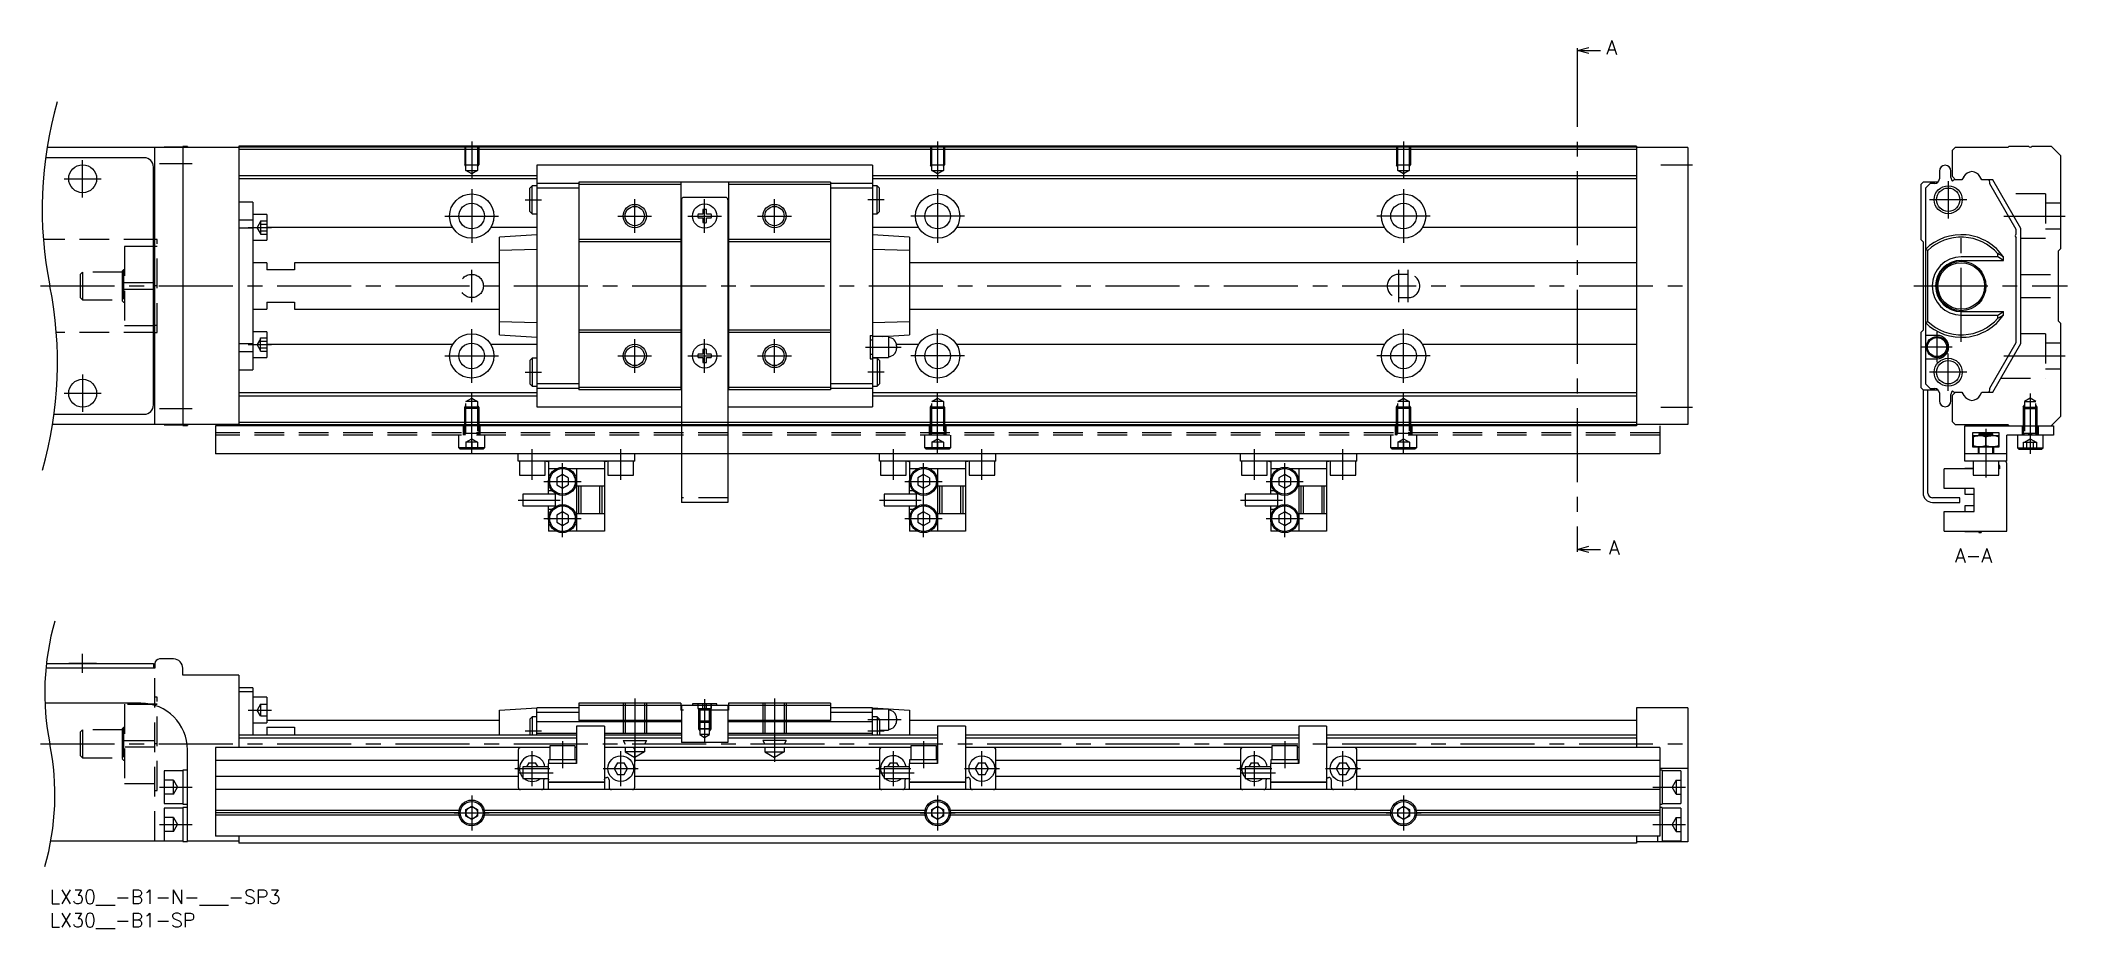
# Model space of a CAD drawing. Extents: x -2 to 433, y -8 to 182.
import ezdxf

# ---------------------------------------------------------------- set-up
doc = ezdxf.new("R2010")
doc.units = 0
doc.header["$LTSCALE"] = 0.5
doc.linetypes.add('CENTER', pattern=[50.8, 31.75, -6.35, 6.35, -6.35])
doc.linetypes.add('DASHED', pattern=[19.05, 12.7, -6.35])
for name, color, linetype in [('MSM_CENTER', 1, 'CENTER'), ('MSM_CONTINUOUS', 7, 'CONTINUOUS'), ('MSM_DASHED', 4, 'DASHED'), ('MSM_NARROW', 5, 'CONTINUOUS'), ('MSM_PART_NUMBER', 7, 'CONTINUOUS')]:
    doc.layers.add(name, color=color, linetype=linetype)
doc.styles.get("Standard").update_dxf_attribs({"font": 'txt.shx', "height": 3, "bigfont": 'bigfont.shx'})

msp = doc.modelspace()

# ---------------------------------------------------------------- texts
at = {"layer": 'MSM_PART_NUMBER'}
for s, p in [('A', (334.06, 179.14)), ('A', (334.6, 71.94)), ('A-A', (408.89, 70.18)), ('LX30__-B1-N-___-SP3', (0, -3)), ('LX30__-B1-SP', (0, -8))]:
    msp.add_text(s, height=3, dxfattribs=at).set_placement(p)

# ---------------------------------------------------------------- linework, layer by layer
at = {"layer": 'MSM_CENTER'}
for p, q in [((327.8, 179.5), (327.8, 73.5)), ((90.54, 160.5), (90.54, 152.59)), ((190.54, 160.5), (190.54, 152.59)), ((290.54, 160.5), (290.54, 152.59)), ((3.04, 152.5), (11.04, 152.5)), ((7.04, 148.5), (7.04, 156.5)), ((23.54, 155.75), (30.54, 155.75)), ((345.79, 155.5), (352.54, 155.5)), ((90.54, 150.25), (90.54, 138.75)), ((102.04, 148), (105.54, 148)), ((125.54, 140.88), (125.54, 148.13)), ((140.54, 140.9), (140.54, 148.1)), ((155.54, 140.88), (155.54, 148.13)), ((179.04, 148), (175.54, 148)), ((190.54, 150.25), (190.54, 138.75)), ((290.54, 150.25), (290.54, 138.75)), ((411.44, 148), (403.44, 148)), ((407.44, 152), (407.44, 144)), ((84.79, 144.5), (96.29, 144.5)), ((121.91, 144.5), (129.16, 144.5)), ((136.94, 144.5), (144.14, 144.5)), ((151.91, 144.5), (159.16, 144.5)), ((196.29, 144.5), (184.79, 144.5)), ((296.29, 144.5), (284.79, 144.5)), ((419.36, 144.5), (432.54, 144.5)), ((42.54, 142.06), (47.54, 142.06)), ((410.24, 117.5), (410.24, 141.5)), ((90.54, 126), (90.54, 133)), ((289.54, 126), (289.54, 133)), ((291.54, 126), (291.54, 133)), ((-2, 129.5), (353.54, 129.5)), ((400.04, 129.5), (433.04, 129.5)), ((90.54, 108.75), (90.54, 120.25)), ((125.54, 110.88), (125.54, 118.12)), ((140.54, 110.9), (140.54, 118.1)), ((155.54, 110.88), (155.54, 118.12)), ((190.54, 108.75), (190.54, 120.25)), ((290.54, 108.75), (290.54, 120.25)), ((405.04, 113.15), (405.04, 119.65)), ((42.54, 116.94), (47.54, 116.94)), ((84.79, 114.5), (96.29, 114.5)), ((121.91, 114.5), (129.16, 114.5)), ((136.94, 114.5), (144.14, 114.5)), ((151.91, 114.5), (159.16, 114.5)), ((175.04, 116.4), (182.74, 116.4)), ((196.29, 114.5), (184.79, 114.5)), ((296.29, 114.5), (284.79, 114.5)), ((408.29, 116.4), (401.79, 116.4)), ((407.44, 107), (407.44, 115)), ((419.36, 114.5), (432.54, 114.5)), ((7.04, 110.5), (7.04, 102.5)), ((102.04, 111), (105.54, 111)), ((179.04, 111), (175.54, 111)), ((411.44, 111), (403.44, 111)), ((3.04, 106.5), (11.04, 106.5)), ((90.54, 93.5), (90.54, 106.41)), ((190.54, 93.5), (190.54, 106.41)), ((290.54, 93.5), (290.54, 106.41)), ((425.04, 106.41), (425.04, 93.5)), ((23.54, 103.25), (30.54, 103.25)), ((345.79, 103.5), (352.54, 103.5)), ((415.54, 98.9), (415.54, 88.45)), ((103.54, 87.9), (103.54, 94.5)), ((110.03, 75.6), (110.03, 91.6)), ((122.54, 87.9), (122.54, 94.5)), ((181.04, 87.9), (181.04, 94.5)), ((187.53, 75.6), (187.53, 91.6)), ((200.04, 87.9), (200.04, 94.5)), ((258.54, 87.9), (258.54, 94.5)), ((265.03, 75.6), (265.03, 91.6)), ((277.54, 87.9), (277.54, 94.5)), ((106.03, 87.6), (114.03, 87.6)), ((183.53, 87.6), (191.53, 87.6)), ((261.03, 87.6), (269.03, 87.6)), ((100.54, 83.6), (109.54, 83.6)), ((178.04, 83.6), (187.04, 83.6)), ((255.54, 83.6), (264.54, 83.6)), ((106.03, 79.6), (114.03, 79.6)), ((183.53, 79.6), (191.53, 79.6)), ((261.03, 79.6), (269.03, 79.6)), ((7.04, 46.5), (7.04, 50.6)), ((125.54, 41), (125.54, 27.41)), ((140.54, 40.9), (140.54, 31.69)), ((140.54, 39.5), (140.54, 31.69)), ((155.54, 41), (155.54, 27.41)), ((42.54, 38.55), (47.54, 38.55)), ((175.54, 36.5), (182.74, 36.5)), ((-2, 31.3), (353.54, 31.3)), ((102.04, 34.1), (105.54, 34.1)), ((110.03, 31.9), (110.03, 26.1)), ((175.54, 34.1), (179.04, 34.1)), ((187.53, 31.9), (187.53, 26.1)), ((265.03, 31.9), (265.03, 26.1)), ((103.54, 22.25), (103.54, 29.75)), ((122.54, 22.25), (122.54, 29.75)), ((181.04, 22.25), (181.04, 29.75)), ((200.04, 22.25), (200.04, 29.75)), ((258.54, 22.25), (258.54, 29.75)), ((277.54, 22.25), (277.54, 29.75)), ((23.54, 22), (30.54, 22)), ((99.79, 26), (107.29, 26)), ((100.54, 25.1), (108.04, 25.1)), ((118.79, 26), (126.29, 26)), ((177.29, 26), (184.79, 26)), ((178.04, 25.1), (185.54, 25.1)), ((196.29, 26), (203.79, 26)), ((254.79, 26), (262.29, 26)), ((255.54, 25.1), (263.04, 25.1)), ((273.79, 26), (281.29, 26)), ((344.04, 22), (351.04, 22)), ((90.54, 20.25), (90.54, 12.75)), ((190.54, 20.25), (190.54, 12.75)), ((290.54, 20.25), (290.54, 12.75)), ((23.54, 14), (30.54, 14)), ((86.79, 16.5), (94.29, 16.5)), ((186.79, 16.5), (194.29, 16.5)), ((286.79, 16.5), (294.29, 16.5)), ((344.04, 14), (351.04, 14))]:
    msp.add_line(p, q, dxfattribs=at)
at = {"layer": 'MSM_CONTINUOUS'}
for p, q in [((327.8, 180), (330.3, 180.67)), ((327.8, 180.5), (327.8, 179.5)), ((330.3, 179.33), (327.8, 180)), ((327.8, 180), (332.8, 180)), ((20.24, 157), (-0.92, 157)), ((40.54, 159.2), (-0.59, 159.2)), ((22.54, 99.8), (22.54, 159.2)), ((24.54, 159.25), (24.54, 159.2)), ((28.54, 159.25), (24.54, 159.25)), ((29.54, 159.4), (28.54, 159.4)), ((28.54, 159.4), (28.54, 99.6)), ((29.54, 159.4), (29.54, 159.2)), ((340.54, 159.5), (40.54, 159.5)), ((40.54, 159.5), (40.54, 99.5)), ((340.54, 159.3), (40.54, 159.3)), ((340.54, 158.8), (40.54, 158.8)), ((340.54, 159.5), (340.54, 99.5)), ((351.54, 159.2), (340.54, 159.2)), ((351.54, 159.2), (351.54, 99.8)), ((408.34, 158.6), (409.04, 159.3)), ((408.34, 152.95), (408.34, 158.6)), ((409.04, 159.3), (420.34, 159.3)), ((420.34, 159.3), (420.54, 159.5)), ((420.54, 159.5), (424.64, 159.5)), ((425.44, 159.5), (429.54, 159.5)), ((429.54, 159.5), (431.54, 157.5)), ((431.54, 157.5), (431.54, 137.5)), ((22.24, 104), (22.24, 155)), ((104.54, 153.15), (40.54, 153.15)), ((104.54, 152.45), (40.54, 152.45)), ((176.54, 155.4), (104.54, 155.4)), ((104.54, 155.4), (104.54, 103.6)), ((176.54, 155.4), (176.54, 103.6)), ((340.54, 153.15), (176.54, 153.15)), ((340.54, 152.45), (176.54, 152.45)), ((405.54, 154.15), (405.54, 152.45)), ((408.04, 152.75), (408.04, 154.15)), ((409.04, 152.25), (408.34, 152.95)), ((408.99, 152.3), (408.84, 152.3)), ((409.04, 152.25), (408.99, 152.3)), ((410.76, 152.9), (410.38, 152.25)), ((410.76, 152.9), (410.38, 152.25)), ((414.69, 152.25), (414.26, 153)), ((414.69, 152.25), (414.26, 153)), ((103.54, 151), (103.04, 150.5)), ((103.04, 145.5), (103.04, 150.5)), ((104.54, 151), (103.54, 151)), ((103.54, 145), (103.54, 151)), ((113.54, 151.45), (104.54, 151.45)), ((113.54, 150.45), (104.54, 150.45)), ((167.54, 151.75), (113.54, 151.75)), ((113.54, 151.75), (113.54, 107.25)), ((135.44, 151.25), (113.54, 151.25)), ((135.44, 151.75), (135.44, 107.25)), ((135.54, 148), (135.54, 83.1)), ((145.04, 148.5), (136.04, 148.5)), ((145.54, 148), (145.54, 83.1)), ((145.64, 151.75), (145.64, 107.25)), ((167.54, 151.25), (145.64, 151.25)), ((167.54, 151.75), (167.54, 107.25)), ((176.54, 151.45), (167.54, 151.45)), ((176.54, 150.45), (167.54, 150.45)), ((177.54, 151), (176.54, 151)), ((178.04, 150.5), (177.54, 151)), ((177.54, 145), (177.54, 151)), ((178.04, 145.5), (178.04, 150.5)), ((402.04, 151.75), (401.54, 151.25)), ((401.54, 151.25), (401.54, 139.5)), ((405.25, 151.75), (402.04, 151.75)), ((403.54, 151.45), (402.54, 150.45)), ((402.54, 150.45), (402.54, 108.55)), ((404.54, 151.45), (403.54, 151.45)), ((410.38, 152.25), (409.04, 152.25)), ((410.38, 152.25), (409.04, 152.25)), ((416.09, 152.25), (414.69, 152.25)), ((417.04, 152.25), (414.69, 152.25)), ((416.37, 151.4), (416.37, 151.8)), ((422.04, 141.59), (416.37, 151.4)), ((423.04, 141.86), (417.04, 152.25)), ((22.24, 147.7), (22.54, 147.7)), ((43.54, 147.5), (40.54, 147.5)), ((43.54, 143.63), (40.54, 143.63)), ((43.54, 147.5), (43.54, 111.5)), ((46.54, 144.81), (43.54, 144.81)), ((46.54, 144.81), (46.54, 139.31)), ((103.04, 145.5), (103.54, 145)), ((103.54, 145), (104.54, 145)), ((140.17, 144.87), (139.14, 144.87)), ((139.14, 144.13), (140.17, 144.13)), ((140.17, 145.9), (140.17, 144.87)), ((140.17, 144.13), (140.17, 143.1)), ((140.91, 144.87), (140.91, 145.9)), ((141.94, 144.87), (140.91, 144.87)), ((140.91, 143.1), (140.91, 144.13)), ((140.91, 144.13), (141.94, 144.13)), ((176.54, 145), (177.54, 145)), ((177.54, 145), (178.04, 145.5)), ((22.54, 139.5), (22.24, 139.5)), ((43.54, 141.88), (40.54, 141.88)), ((43.54, 139.31), (46.54, 139.31)), ((86.46, 142.06), (46.54, 142.06)), ((104.54, 142.06), (94.61, 142.06)), ((104.54, 140.5), (96.54, 139.97)), ((96.54, 119.03), (96.54, 139.97)), ((135.44, 139.5), (113.54, 139.5)), ((167.54, 139.5), (145.64, 139.5)), ((186.46, 142.06), (176.54, 142.06)), ((184.54, 139.97), (176.54, 140.5)), ((184.54, 139.97), (184.54, 119.03)), ((286.46, 142.06), (194.61, 142.06)), ((340.54, 142.06), (294.61, 142.06)), ((401.54, 139.5), (402.04, 139)), ((422.04, 140.65), (422.04, 141.59)), ((422.04, 117.41), (422.04, 139.85)), ((423.04, 117.14), (423.04, 141.86)), ((22.54, 138), (22.24, 138)), ((22.54, 137.97), (22.24, 137.97)), ((104.54, 137.36), (96.54, 137.1)), ((135.44, 139), (113.54, 139)), ((167.54, 139), (145.64, 139)), ((184.54, 137.1), (176.54, 137.36)), ((402.04, 139), (402.04, 120)), ((403.04, 137.1), (402.54, 137.36)), ((403.04, 121.9), (403.04, 137.1)), ((418.08, 135.76), (410.24, 135.76)), ((410.24, 135), (419.34, 135)), ((418.08, 135.76), (418.08, 136.43)), ((419.34, 135), (418.08, 135.76)), ((419.34, 135), (419.34, 135.68)), ((431.54, 137.5), (431.04, 137)), ((431.04, 137), (431.04, 122)), ((46.54, 134.5), (43.54, 134.5)), ((46.54, 134.5), (46.54, 133)), ((52.54, 133), (46.54, 133)), ((52.54, 134.5), (52.54, 133)), ((96.54, 134.5), (52.54, 134.5)), ((340.54, 134.5), (184.54, 134.5)), ((22.24, 130.22), (22.54, 130.22)), ((22.54, 128.78), (22.24, 128.78)), ((43.54, 124.5), (46.54, 124.5)), ((46.54, 126), (52.54, 126)), ((46.54, 126), (46.54, 124.5)), ((52.54, 126), (52.54, 124.5)), ((52.54, 124.5), (96.54, 124.5)), ((96.54, 121.9), (104.54, 121.64)), ((176.54, 121.64), (184.54, 121.9)), ((184.54, 124.5), (340.54, 124.5)), ((402.54, 121.64), (403.04, 121.9)), ((410.24, 124), (419.34, 124)), ((410.24, 123.24), (418.08, 123.24)), ((418.08, 123.24), (419.34, 124)), ((418.08, 122.57), (418.08, 123.24)), ((419.34, 123.32), (419.34, 124)), ((431.04, 122), (431.54, 121.5)), ((22.54, 121.03), (22.24, 121.03)), ((22.54, 121), (22.24, 121)), ((22.54, 119.5), (22.24, 119.5)), ((46.54, 119.69), (43.54, 119.69)), ((46.54, 119.69), (46.54, 114.19)), ((96.54, 119.03), (104.54, 118.5)), ((135.44, 120), (113.54, 120)), ((135.44, 119.5), (113.54, 119.5)), ((167.54, 120), (145.64, 120)), ((167.54, 119.5), (145.64, 119.5)), ((176.04, 118.9), (176.04, 113.9)), ((176.04, 118.9), (176.54, 118.9)), ((176.54, 117.9), (176.04, 117.9)), ((179.99, 118.65), (176.54, 118.65)), ((178.8, 118.65), (184.54, 119.03)), ((179.99, 118.65), (179.99, 114.15)), ((402.04, 120), (401.54, 119.5)), ((401.54, 119.5), (401.54, 107.75)), ((405.04, 118.9), (402.54, 118.9)), ((431.54, 121.5), (431.54, 101.5)), ((43.54, 117.12), (40.54, 117.12)), ((43.54, 115.37), (40.54, 115.37)), ((43.54, 114.19), (46.54, 114.19)), ((86.46, 116.94), (46.54, 116.94)), ((104.54, 116.94), (94.61, 116.94)), ((103.54, 114), (103.04, 113.5)), ((103.04, 113.5), (103.04, 108.5)), ((103.54, 114), (103.54, 108)), ((104.54, 114), (103.54, 114)), ((140.17, 114.87), (139.14, 114.87)), ((139.14, 114.13), (140.17, 114.13)), ((140.17, 115.9), (140.17, 114.87)), ((140.17, 114.13), (140.17, 113.1)), ((140.91, 114.87), (140.91, 115.9)), ((141.94, 114.87), (140.91, 114.87)), ((140.91, 114.13), (141.94, 114.13)), ((140.91, 113.1), (140.91, 114.13)), ((176.04, 114.9), (176.54, 114.9)), ((176.04, 113.9), (176.54, 113.9)), ((176.54, 114.15), (179.99, 114.15)), ((177.54, 114), (176.54, 114)), ((177.54, 114), (177.54, 108)), ((178.04, 113.5), (177.54, 114)), ((178.04, 113.5), (178.04, 108.5)), ((186.46, 116.94), (181.72, 116.94)), ((181.74, 116.7), (181.74, 116.1)), ((286.46, 116.94), (194.61, 116.94)), ((340.54, 116.94), (294.61, 116.94)), ((402.54, 113.9), (405.04, 113.9)), ((416.37, 107.6), (422.04, 117.41)), ((417.04, 106.75), (423.04, 117.14)), ((22.54, 111.3), (22.24, 111.3)), ((40.54, 111.5), (43.54, 111.5)), ((104.54, 106.55), (40.54, 106.55)), ((104.54, 105.85), (40.54, 105.85)), ((103.04, 108.5), (103.54, 108)), ((103.54, 108), (104.54, 108)), ((113.54, 108.55), (104.54, 108.55)), ((113.54, 107.55), (104.54, 107.55)), ((135.44, 107.75), (113.54, 107.75)), ((135.54, 107.25), (113.54, 107.25)), ((167.54, 107.25), (145.54, 107.25)), ((167.54, 107.75), (145.64, 107.75)), ((176.54, 108.55), (167.54, 108.55)), ((176.54, 107.55), (167.54, 107.55)), ((176.54, 108), (177.54, 108)), ((340.54, 106.55), (176.54, 106.55)), ((340.54, 105.85), (176.54, 105.85)), ((177.54, 108), (178.04, 108.5)), ((401.54, 107.75), (402.04, 107.25)), ((402.04, 107.25), (402.04, 85.1)), ((402.04, 107.25), (405.25, 107.25)), ((402.54, 108.55), (403.54, 107.55)), ((403.04, 85.1), (403.04, 107.25)), ((403.54, 107.55), (404.54, 107.55)), ((405.54, 106.55), (405.54, 104.85)), ((408.04, 104.85), (408.04, 106.25)), ((408.34, 106.05), (409.04, 106.75)), ((408.34, 100.4), (408.34, 106.05)), ((408.84, 106.7), (408.99, 106.7)), ((409.04, 106.75), (410.38, 106.75)), ((410.38, 106.75), (410.81, 106)), ((414.32, 106.1), (414.69, 106.75)), ((414.69, 106.75), (417.04, 106.75)), ((416.37, 107.2), (416.37, 107.6)), ((0.92, 102), (20.24, 102)), ((340.54, 100.2), (40.54, 100.2)), ((104.54, 103.6), (135.54, 103.6)), ((145.54, 103.6), (176.54, 103.6)), ((409.04, 99.7), (408.34, 100.4)), ((431.54, 101.5), (429.54, 99.5)), ((40.54, 99.8), (0.59, 99.8)), ((24.54, 99.8), (24.54, 99.75)), ((24.54, 99.75), (28.54, 99.75)), ((28.54, 99.6), (29.54, 99.6)), ((29.54, 99.8), (29.54, 99.6)), ((340.54, 99.5), (35.54, 99.5)), ((35.54, 99.5), (35.54, 93.5)), ((340.54, 99.7), (40.54, 99.7)), ((351.54, 99.8), (340.54, 99.8)), ((345.54, 99.5), (345.54, 93.5)), ((420.34, 99.7), (409.04, 99.7)), ((411.04, 91.9), (411.04, 99.5)), ((411.04, 99.5), (430.04, 99.5)), ((418.39, 98), (412.69, 98)), ((412.69, 98), (412.69, 95)), ((412.79, 97.4), (418.29, 97.4)), ((412.79, 97.4), (412.79, 95)), ((412.79, 97.15), (413.46, 97.33)), ((413.46, 97.33), (413.81, 97.38)), ((413.81, 97.38), (414.16, 97.4)), ((414.24, 97.9), (414.04, 97.7)), ((414.04, 97.7), (414.04, 97.4)), ((414.04, 97.7), (417.04, 97.7)), ((414.16, 97.4), (414.26, 97.4)), ((414.24, 97.9), (416.84, 97.9)), ((414.26, 97.4), (414.9, 97.33)), ((414.9, 97.33), (415.54, 97.15)), ((415.54, 97.15), (416.21, 97.33)), ((415.54, 95.25), (415.54, 97.15)), ((416.21, 97.33), (416.56, 97.38)), ((416.56, 97.38), (416.91, 97.4)), ((417.04, 97.7), (416.84, 97.9)), ((416.91, 97.4), (417.01, 97.4)), ((417.01, 97.4), (417.65, 97.33)), ((417.04, 97.4), (417.04, 97.7)), ((417.65, 97.33), (418.29, 97.15)), ((418.29, 95), (418.29, 97.4)), ((418.39, 95), (418.39, 98)), ((420.04, 91.9), (420.04, 97.5)), ((430.04, 97.5), (420.04, 97.5)), ((420.54, 99.5), (420.34, 99.7)), ((422.29, 97.5), (422.29, 94.8)), ((425.04, 98), (424.54, 97.5)), ((425.54, 97.5), (425.04, 98)), ((427.79, 94.8), (427.79, 97.5)), ((430.04, 99.5), (430.04, 97.5)), ((345.54, 93.5), (35.54, 93.5)), ((100.54, 91.9), (100.54, 93.5)), ((125.54, 91.9), (100.54, 91.9)), ((100.79, 91.9), (100.79, 88.9)), ((106.29, 88.9), (106.29, 91.9)), ((106.54, 91.9), (106.7, 91.9)), ((106.7, 91.9), (106.85, 91.89)), ((106.85, 91.89), (106.96, 91.87)), ((106.96, 91.87), (107.02, 91.83)), ((107.02, 91.83), (107.04, 91.77)), ((107.04, 91.77), (107.04, 87.84)), ((119.04, 91.77), (119.06, 91.84)), ((119.04, 91.77), (119.04, 76.9)), ((119.06, 91.84), (119.13, 91.88)), ((119.13, 91.88), (119.24, 91.9)), ((119.24, 91.9), (119.38, 91.9)), ((119.38, 91.9), (119.54, 91.9)), ((119.79, 91.9), (119.79, 88.9)), ((125.29, 88.9), (125.29, 91.9)), ((125.54, 91.9), (125.54, 93.5)), ((178.04, 91.9), (178.04, 93.5)), ((203.04, 91.9), (178.04, 91.9)), ((178.29, 91.9), (178.29, 88.9)), ((183.79, 88.9), (183.79, 91.9)), ((184.04, 91.9), (184.2, 91.9)), ((184.2, 91.9), (184.35, 91.89)), ((184.35, 91.89), (184.46, 91.87)), ((184.46, 91.87), (184.52, 91.83)), ((184.52, 91.83), (184.54, 91.77)), ((184.54, 91.77), (184.54, 87.84)), ((196.54, 91.77), (196.56, 91.84)), ((196.54, 91.77), (196.54, 76.9)), ((196.56, 91.84), (196.63, 91.88)), ((196.63, 91.88), (196.74, 91.9)), ((196.74, 91.9), (196.88, 91.9)), ((196.88, 91.9), (197.04, 91.9)), ((197.29, 91.9), (197.29, 88.9)), ((202.79, 88.9), (202.79, 91.9)), ((203.04, 91.9), (203.04, 93.5)), ((255.54, 91.9), (255.54, 93.5)), ((280.54, 91.9), (255.54, 91.9)), ((255.79, 91.9), (255.79, 88.9)), ((261.29, 88.9), (261.29, 91.9)), ((261.54, 91.9), (261.7, 91.9)), ((261.7, 91.9), (261.85, 91.89)), ((261.85, 91.89), (261.96, 91.87)), ((261.96, 91.87), (262.02, 91.83)), ((262.02, 91.83), (262.04, 91.77)), ((262.04, 91.77), (262.04, 87.84)), ((274.04, 91.77), (274.06, 91.84)), ((274.04, 91.77), (274.04, 76.9)), ((274.06, 91.84), (274.13, 91.88)), ((274.13, 91.88), (274.24, 91.9)), ((274.24, 91.9), (274.38, 91.9)), ((274.38, 91.9), (274.54, 91.9)), ((274.79, 91.9), (274.79, 88.9)), ((280.29, 88.9), (280.29, 91.9)), ((280.54, 91.9), (280.54, 93.5)), ((420.04, 93.5), (411.04, 93.5)), ((420.04, 91.9), (411.04, 91.9)), ((412.69, 95), (418.39, 95)), ((413.42, 95.07), (412.79, 95.25)), ((412.79, 91.9), (412.79, 88.9)), ((414.06, 95), (413.42, 95.07)), ((413.84, 95), (413.84, 93.5)), ((414.04, 95), (414.04, 93.5)), ((414.16, 95), (414.06, 95)), ((414.52, 95.02), (414.16, 95)), ((414.86, 95.07), (414.52, 95.02)), ((415.54, 95.25), (414.86, 95.07)), ((416.17, 95.07), (415.54, 95.25)), ((416.81, 95), (416.17, 95.07)), ((416.91, 95), (416.81, 95)), ((417.23, 95.01), (416.91, 95)), ((417.04, 93.5), (417.04, 95)), ((417.27, 95.02), (417.23, 95.01)), ((417.24, 93.5), (417.24, 95)), ((417.61, 95.07), (417.27, 95.02)), ((418.29, 95.25), (417.61, 95.07)), ((418.29, 88.9), (418.29, 91.9)), ((422.29, 94.8), (422.59, 94.5)), ((422.29, 94.8), (427.79, 94.8)), ((422.59, 94.5), (427.49, 94.5)), ((427.49, 94.5), (427.79, 94.8)), ((100.79, 88.9), (106.29, 88.9)), ((108.72, 90.3), (107.04, 90.3)), ((107.04, 84.85), (107.04, 87.36)), ((110.03, 89.04), (108.78, 88.32)), ((108.78, 88.32), (108.78, 86.88)), ((111.28, 88.32), (110.03, 89.04)), ((111.28, 88.32), (111.28, 86.88)), ((119.04, 90.3), (111.33, 90.3)), ((113.04, 90.3), (113.04, 76.9)), ((119.79, 88.9), (125.29, 88.9)), ((178.29, 88.9), (183.79, 88.9)), ((186.22, 90.3), (184.54, 90.3)), ((184.54, 84.85), (184.54, 87.36)), ((187.53, 89.04), (186.28, 88.32)), ((186.28, 88.32), (186.28, 86.88)), ((188.78, 88.32), (187.53, 89.04)), ((188.78, 88.32), (188.78, 86.88)), ((196.54, 90.3), (188.83, 90.3)), ((190.54, 90.3), (190.54, 76.9)), ((197.29, 88.9), (202.79, 88.9)), ((255.79, 88.9), (261.29, 88.9)), ((263.72, 90.3), (262.04, 90.3)), ((262.04, 84.85), (262.04, 87.36)), ((265.03, 89.04), (263.78, 88.32)), ((263.78, 88.32), (263.78, 86.88)), ((266.28, 88.32), (265.03, 89.04)), ((266.28, 88.32), (266.28, 86.88)), ((274.04, 90.3), (266.33, 90.3)), ((268.04, 90.3), (268.04, 76.9)), ((274.79, 88.9), (280.29, 88.9)), ((412.79, 90.3), (406.54, 90.3)), ((406.54, 86.1), (406.54, 90.3)), ((411.04, 90.35), (411.04, 90.3)), ((412.79, 90.35), (411.04, 90.35)), ((412.79, 88.9), (418.29, 88.9)), ((418.44, 90.3), (418.29, 90.3)), ((418.44, 90.9), (418.44, 90.3)), ((420.04, 76.9), (420.04, 90.9)), ((101.54, 84.85), (101.54, 82.35)), ((108.54, 84.85), (101.54, 84.85)), ((107.79, 85.6), (107.04, 85.6)), ((108.54, 82.2), (108.54, 85)), ((108.78, 86.88), (110.03, 86.16)), ((110.03, 86.16), (111.28, 86.88)), ((119.04, 86.6), (113.04, 86.6)), ((113.54, 80.6), (113.54, 86.6)), ((114.04, 80.6), (114.04, 86.6)), ((118.04, 80.6), (118.04, 86.6)), ((118.54, 80.6), (118.54, 86.6)), ((145.54, 83.1), (135.54, 83.1)), ((179.04, 84.85), (179.04, 82.35)), ((186.04, 84.85), (179.04, 84.85)), ((185.29, 85.6), (184.54, 85.6)), ((186.04, 82.2), (186.04, 85)), ((186.28, 86.88), (187.53, 86.16)), ((187.53, 86.16), (188.78, 86.88)), ((196.54, 86.6), (190.54, 86.6)), ((191.04, 80.6), (191.04, 86.6)), ((191.54, 80.6), (191.54, 86.6)), ((195.54, 80.6), (195.54, 86.6)), ((196.04, 80.6), (196.04, 86.6)), ((256.54, 84.85), (256.54, 82.35)), ((263.54, 84.85), (256.54, 84.85)), ((262.79, 85.6), (262.04, 85.6)), ((263.54, 82.2), (263.54, 85)), ((263.78, 86.88), (265.03, 86.16)), ((265.03, 86.16), (266.28, 86.88)), ((274.04, 86.6), (268.04, 86.6)), ((268.54, 80.6), (268.54, 86.6)), ((269.04, 80.6), (269.04, 86.6)), ((273.04, 80.6), (273.04, 86.6)), ((273.54, 80.6), (273.54, 86.6)), ((409.94, 84.1), (404.04, 84.1)), ((404.04, 83.1), (409.94, 83.1)), ((413.04, 86.1), (406.54, 86.1)), ((409.94, 83.1), (409.94, 84.1)), ((411.04, 86.1), (411.04, 84.85)), ((411.04, 84.85), (413.04, 84.85)), ((413.04, 81.1), (413.04, 86.1)), ((101.54, 82.35), (108.54, 82.35)), ((107.04, 79.84), (107.04, 82.35)), ((107.04, 81.6), (107.79, 81.6)), ((107.04, 79.36), (107.04, 76.9)), ((110.03, 81.04), (108.78, 80.32)), ((108.78, 80.32), (108.78, 78.88)), ((108.78, 78.88), (110.03, 78.16)), ((111.28, 80.32), (110.03, 81.04)), ((110.03, 78.16), (111.28, 78.88)), ((111.28, 80.32), (111.28, 78.88)), ((119.04, 80.6), (113.04, 80.6)), ((179.04, 82.35), (186.04, 82.35)), ((184.54, 79.84), (184.54, 82.35)), ((184.54, 81.6), (185.29, 81.6)), ((184.54, 79.36), (184.54, 76.9)), ((187.53, 81.04), (186.28, 80.32)), ((186.28, 80.32), (186.28, 78.88)), ((186.28, 78.88), (187.53, 78.16)), ((188.78, 80.32), (187.53, 81.04)), ((187.53, 78.16), (188.78, 78.88)), ((188.78, 80.32), (188.78, 78.88)), ((196.54, 80.6), (190.54, 80.6)), ((256.54, 82.35), (263.54, 82.35)), ((262.04, 79.84), (262.04, 82.35)), ((262.04, 81.6), (262.79, 81.6)), ((262.04, 79.36), (262.04, 76.9)), ((265.03, 81.04), (263.78, 80.32)), ((263.78, 80.32), (263.78, 78.88)), ((263.78, 78.88), (265.03, 78.16)), ((266.28, 80.32), (265.03, 81.04)), ((265.03, 78.16), (266.28, 78.88)), ((266.28, 80.32), (266.28, 78.88)), ((274.04, 80.6), (268.04, 80.6)), ((406.54, 81.1), (413.04, 81.1)), ((406.54, 76.9), (406.54, 81.1)), ((411.04, 82.35), (411.04, 81.1)), ((413.04, 82.35), (411.04, 82.35)), ((108.72, 76.9), (107.04, 76.9)), ((119.04, 76.9), (111.33, 76.9)), ((186.22, 76.9), (184.54, 76.9)), ((196.54, 76.9), (188.83, 76.9)), ((263.72, 76.9), (262.04, 76.9)), ((274.04, 76.9), (266.33, 76.9)), ((406.54, 76.9), (420.04, 76.9)), ((411.04, 76.9), (411.04, 76.85)), ((411.04, 76.85), (414.04, 76.85)), ((414.04, 76.9), (414.04, 76.6)), ((414.04, 76.6), (414.54, 76.6)), ((414.54, 76.9), (414.54, 76.6)), ((327.8, 73), (330.3, 73.67)), ((327.8, 73.5), (327.8, 72.5)), ((330.3, 72.33), (327.8, 73)), ((327.8, 73), (332.8, 73)), ((-0.75, 48.5), (22.24, 48.5)), ((4.04, 48.6), (10.04, 48.6)), ((4.04, 48.6), (4.04, 48.5)), ((10.04, 48.5), (10.04, 48.6)), ((22.24, 48.5), (22.24, 47.5)), ((22.54, 48.5), (22.54, 47.5)), ((26.54, 49.5), (23.54, 49.5)), ((22.54, 47.5), (-0.85, 47.5)), ((28.54, 46.01), (28.54, 47.5)), ((40.54, 46.01), (28.54, 46.01)), ((40.54, 46.01), (40.54, 30.5)), ((19.54, 40), (-1.05, 40)), ((43.54, 43.3), (40.54, 43.3)), ((43.54, 42.45), (40.54, 42.45)), ((43.54, 43.3), (43.54, 33.2)), ((46.54, 41.3), (43.54, 41.3)), ((46.54, 41.3), (46.54, 35.8)), ((113.54, 40), (113.54, 36.29)), ((135.44, 40), (113.54, 40)), ((135.44, 39.5), (113.54, 39.5)), ((135.44, 40), (135.44, 38.5)), ((135.54, 39.5), (135.54, 31.6)), ((145.54, 39.5), (135.54, 39.5)), ((137.94, 39.9), (137.94, 39.5)), ((143.14, 39.9), (137.94, 39.9)), ((143.14, 39.5), (143.14, 39.9)), ((145.54, 39.5), (145.54, 31.6)), ((167.54, 40), (145.64, 40)), ((145.64, 40), (145.64, 38.5)), ((167.54, 39.5), (145.64, 39.5)), ((167.54, 40), (167.54, 36.29)), ((43.54, 35.8), (46.54, 35.8)), ((96.54, 36.3), (46.54, 36.3)), ((46.54, 34.87), (52.54, 34.87)), ((46.54, 34.87), (46.54, 33.2)), ((52.54, 34.87), (52.54, 33.2)), ((96.54, 38.5), (104.54, 39)), ((96.54, 33.2), (96.54, 38.5)), ((103.54, 37.1), (103.04, 36.6)), ((103.04, 36.6), (103.04, 33.2)), ((104.54, 37.1), (103.54, 37.1)), ((103.54, 37.1), (103.54, 33.2)), ((113.54, 39), (104.54, 39)), ((104.54, 33.2), (104.54, 39)), ((113.54, 38), (104.54, 38)), ((135.54, 36), (104.54, 36)), ((119.04, 35.1), (113.04, 35.1)), ((113.04, 35.1), (113.04, 27.1)), ((135.54, 36.29), (113.54, 36.29)), ((119.04, 35.1), (119.04, 21.5)), ((135.54, 38.5), (135.44, 38.5)), ((145.64, 38.5), (145.54, 38.5)), ((167.54, 36.29), (145.54, 36.29)), ((176.54, 36), (145.54, 36)), ((176.54, 39), (167.54, 39)), ((176.54, 38), (167.54, 38)), ((176.54, 39), (184.54, 38.5)), ((176.54, 33.2), (176.54, 39)), ((179.99, 38.75), (176.54, 38.75)), ((177.54, 37.1), (176.54, 37.1)), ((178.04, 36.6), (177.54, 37.1)), ((177.54, 37.1), (177.54, 33.2)), ((178.04, 36.6), (178.04, 33.2)), ((179.99, 38.75), (179.99, 34.25)), ((181.74, 36.8), (181.74, 36.2)), ((184.54, 38.5), (184.54, 33.2)), ((340.54, 36.3), (184.54, 36.3)), ((196.54, 35.1), (190.54, 35.1)), ((190.54, 35.1), (190.54, 27.1)), ((196.54, 35.1), (196.54, 21.5)), ((268.04, 35.1), (268.04, 27.1)), ((274.04, 35.1), (268.04, 35.1)), ((274.04, 35.1), (274.04, 21.5)), ((340.54, 39), (340.54, 30.5)), ((351.54, 39), (340.54, 39)), ((351.54, 39), (351.54, 10.3)), ((35.54, 30.5), (35.54, 11.5)), ((107.28, 30.5), (35.54, 30.5)), ((113.04, 33.2), (40.54, 33.2)), ((113.04, 32.5), (40.54, 32.5)), ((113.04, 33.5), (104.54, 33.5)), ((107.28, 30.9), (107.28, 27.9)), ((112.78, 30.9), (107.28, 30.9)), ((112.78, 27.9), (112.78, 30.9)), ((113.04, 30.5), (112.78, 30.5)), ((135.54, 33.5), (119.04, 33.5)), ((135.54, 33.2), (119.04, 33.2)), ((135.54, 32.5), (119.04, 32.5)), ((184.78, 30.5), (119.04, 30.5)), ((145.54, 31.6), (135.54, 31.6)), ((176.54, 33.5), (145.54, 33.5)), ((190.54, 33.2), (145.54, 33.2)), ((190.54, 32.5), (145.54, 32.5)), ((178.04, 34.25), (179.99, 34.25)), ((184.78, 30.9), (184.78, 27.9)), ((190.28, 30.9), (184.78, 30.9)), ((190.28, 27.9), (190.28, 30.9)), ((190.54, 30.5), (190.28, 30.5)), ((268.04, 33.2), (196.54, 33.2)), ((268.04, 32.5), (196.54, 32.5)), ((262.28, 30.5), (196.54, 30.5)), ((262.28, 30.9), (262.28, 27.9)), ((267.78, 30.9), (262.28, 30.9)), ((267.78, 27.9), (267.78, 30.9)), ((268.04, 30.5), (267.78, 30.5)), ((340.54, 33.2), (274.04, 33.2)), ((340.54, 32.5), (274.04, 32.5)), ((345.54, 30.5), (274.04, 30.5)), ((345.54, 30.5), (345.54, 11.5)), ((29.54, 10.35), (29.54, 30)), ((100.54, 27.7), (35.54, 27.7)), ((100.54, 26.3), (100.36, 26)), ((100.54, 30), (100.54, 22)), ((107.04, 26.35), (101.54, 26.35)), ((101.54, 26.35), (101.54, 23.85)), ((102.82, 27.25), (102.3, 26.35)), ((102.82, 27.25), (104.26, 27.25)), ((104.78, 26.35), (104.26, 27.25)), ((107.03, 27.9), (107.03, 27.1)), ((113.03, 27.9), (107.03, 27.9)), ((113.04, 27.1), (107.03, 27.1)), ((107.04, 21.5), (107.04, 27.1)), ((113.03, 27.1), (113.03, 27.9)), ((121.82, 27.25), (121.09, 26)), ((121.82, 27.25), (123.26, 27.25)), ((123.98, 26), (123.26, 27.25)), ((125.54, 22), (125.54, 30)), ((178.04, 27.7), (125.54, 27.7)), ((125.71, 26), (125.54, 26.3)), ((178.04, 26.3), (177.86, 26)), ((178.04, 30), (178.04, 22)), ((184.54, 26.35), (179.04, 26.35)), ((179.04, 26.35), (179.04, 23.85)), ((180.32, 27.25), (179.8, 26.35)), ((180.32, 27.25), (181.76, 27.25)), ((182.28, 26.35), (181.76, 27.25)), ((184.53, 27.9), (184.53, 27.1)), ((190.53, 27.9), (184.53, 27.9)), ((190.54, 27.1), (184.53, 27.1)), ((184.54, 21.5), (184.54, 27.1)), ((190.53, 27.1), (190.53, 27.9)), ((199.32, 27.25), (198.59, 26)), ((199.32, 27.25), (200.76, 27.25)), ((201.48, 26), (200.76, 27.25)), ((203.04, 22), (203.04, 30)), ((255.54, 27.7), (203.04, 27.7)), ((203.21, 26), (203.04, 26.3)), ((255.54, 26.3), (255.36, 26)), ((255.54, 30), (255.54, 22)), ((262.04, 26.35), (256.54, 26.35)), ((256.54, 26.35), (256.54, 23.85)), ((257.82, 27.25), (257.3, 26.35)), ((257.82, 27.25), (259.26, 27.25)), ((259.78, 26.35), (259.26, 27.25)), ((262.03, 27.9), (262.03, 27.1)), ((268.03, 27.9), (262.03, 27.9)), ((268.04, 27.1), (262.03, 27.1)), ((262.04, 21.5), (262.04, 27.1)), ((268.03, 27.1), (268.03, 27.9)), ((276.82, 27.25), (276.09, 26)), ((276.82, 27.25), (278.26, 27.25)), ((278.98, 26), (278.26, 27.25)), ((280.54, 22), (280.54, 30)), ((345.54, 27.7), (280.54, 27.7)), ((280.71, 26), (280.54, 26.3)), ((28.54, 25.5), (24.54, 25.5)), ((24.54, 25.5), (24.54, 18.5)), ((29.54, 25.65), (28.54, 25.65)), ((28.54, 25.65), (28.54, 18.35)), ((100.54, 24.3), (35.54, 24.3)), ((100.36, 26), (100.54, 25.7)), ((101.54, 23.85), (107.04, 23.85)), ((106.04, 22), (106.04, 23.6)), ((106.97, 23.85), (107.02, 23.73)), ((107.02, 23.73), (107.04, 23.6)), ((107.04, 23.15), (119.04, 23.15)), ((107.04, 23.1), (119.04, 23.1)), ((107.09, 23.15), (107.09, 23.1)), ((118.99, 23.15), (118.99, 23.1)), ((119.04, 23.6), (119.06, 23.75)), ((119.06, 23.75), (119.13, 23.89)), ((119.13, 23.89), (119.24, 24)), ((119.24, 24), (119.38, 24.08)), ((119.38, 24.08), (119.54, 24.1)), ((120.04, 23.6), (120.04, 22)), ((121.09, 26), (121.82, 24.75)), ((121.82, 24.75), (123.26, 24.75)), ((123.26, 24.75), (123.98, 26)), ((125.54, 25.7), (125.71, 26)), ((178.04, 24.3), (125.54, 24.3)), ((177.86, 26), (178.04, 25.7)), ((179.04, 23.85), (184.54, 23.85)), ((183.54, 22), (183.54, 23.6)), ((184.47, 23.85), (184.52, 23.73)), ((184.52, 23.73), (184.54, 23.6)), ((184.54, 23.15), (196.54, 23.15)), ((184.54, 23.1), (196.54, 23.1)), ((184.59, 23.15), (184.59, 23.1)), ((196.49, 23.15), (196.49, 23.1)), ((196.54, 23.6), (196.56, 23.75)), ((196.56, 23.75), (196.63, 23.89)), ((196.63, 23.89), (196.74, 24)), ((196.74, 24), (196.88, 24.08)), ((196.88, 24.08), (197.04, 24.1)), ((197.54, 23.6), (197.54, 22)), ((198.59, 26), (199.32, 24.75)), ((199.32, 24.75), (200.76, 24.75)), ((200.76, 24.75), (201.48, 26)), ((203.04, 25.7), (203.21, 26)), ((255.54, 24.3), (203.04, 24.3)), ((255.36, 26), (255.54, 25.7)), ((256.54, 23.85), (262.04, 23.85)), ((261.04, 22), (261.04, 23.6)), ((261.97, 23.85), (262.02, 23.73)), ((262.02, 23.73), (262.04, 23.6)), ((262.04, 23.15), (274.04, 23.15)), ((262.04, 23.1), (274.04, 23.1)), ((262.09, 23.15), (262.09, 23.1)), ((273.99, 23.15), (273.99, 23.1)), ((274.04, 23.6), (274.06, 23.75)), ((274.06, 23.75), (274.13, 23.89)), ((274.13, 23.89), (274.24, 24)), ((274.24, 24), (274.38, 24.08)), ((274.38, 24.08), (274.54, 24.1)), ((275.04, 23.6), (275.04, 22)), ((276.09, 26), (276.82, 24.75)), ((276.82, 24.75), (278.26, 24.75)), ((278.26, 24.75), (278.98, 26)), ((280.54, 25.7), (280.71, 26)), ((345.54, 24.3), (280.54, 24.3)), ((351.54, 26), (345.54, 26)), ((346.04, 25.65), (345.54, 25.65)), ((346.04, 25.65), (346.04, 18.35)), ((350.04, 25.5), (346.04, 25.5)), ((350.04, 25.5), (350.04, 18.5)), ((24.54, 18.5), (28.54, 18.5)), ((28.54, 17.5), (24.54, 17.5)), ((24.54, 17.5), (24.54, 10.5)), ((28.54, 18.35), (29.54, 18.35)), ((29.54, 17.65), (28.54, 17.65)), ((28.54, 17.65), (28.54, 10.35)), ((345.54, 21.5), (35.54, 21.5)), ((89.29, 17.22), (90.54, 17.94)), ((90.54, 17.94), (91.79, 17.22)), ((189.29, 17.22), (190.54, 17.94)), ((190.54, 17.94), (191.79, 17.22)), ((289.29, 17.22), (290.54, 17.94)), ((290.54, 17.94), (291.79, 17.22)), ((345.54, 18.35), (346.04, 18.35)), ((346.04, 17.65), (345.54, 17.65)), ((346.04, 18.5), (350.04, 18.5)), ((346.04, 17.65), (346.04, 10.35)), ((350.04, 17.5), (346.04, 17.5)), ((350.04, 17.5), (350.04, 10.5)), ((87.83, 17), (35.54, 17)), ((87.79, 16.5), (35.54, 16.5)), ((87.83, 16), (35.54, 16)), ((89.29, 15.78), (89.29, 17.22)), ((90.54, 15.06), (89.29, 15.78)), ((91.79, 15.78), (90.54, 15.06)), ((91.79, 17.22), (91.79, 15.78)), ((187.83, 17), (93.24, 17)), ((187.83, 16), (93.24, 16)), ((187.79, 16.5), (93.29, 16.5)), ((189.29, 15.78), (189.29, 17.22)), ((190.54, 15.06), (189.29, 15.78)), ((191.79, 15.78), (190.54, 15.06)), ((191.79, 17.22), (191.79, 15.78)), ((287.83, 17), (193.24, 17)), ((287.83, 16), (193.24, 16)), ((287.79, 16.5), (193.29, 16.5)), ((289.29, 15.78), (289.29, 17.22)), ((290.54, 15.06), (289.29, 15.78)), ((291.79, 15.78), (290.54, 15.06)), ((291.79, 17.22), (291.79, 15.78)), ((345.54, 17), (293.24, 17)), ((345.54, 16), (293.24, 16)), ((345.54, 16.5), (293.29, 16.5)), ((0.23, 10.5), (28.54, 10.5)), ((28.54, 10.35), (29.54, 10.35)), ((29.54, 10.5), (40.54, 10.5)), ((345.54, 11.5), (35.54, 11.5)), ((40.54, 11.5), (40.54, 10)), ((340.54, 10), (40.54, 10)), ((340.54, 11.5), (340.54, 10)), ((351.54, 10.3), (340.54, 10.3)), ((345.04, 11.5), (345.04, 10.3)), ((345.04, 10.35), (346.04, 10.35)), ((346.04, 10.5), (350.04, 10.5))]:
    msp.add_line(p, q, dxfattribs=at)
for centre, radius in [((7.04, 152.5), 3), ((90.54, 144.5), 4.75), ((190.54, 144.5), 4.75), ((290.54, 144.5), 4.75), ((407.44, 148), 3), ((407.44, 148), 2.5), ((90.54, 144.5), 2.75), ((125.54, 144.5), 2.07), ((140.54, 144.5), 2.6), ((155.54, 144.5), 2.07), ((190.54, 144.5), 2.75), ((290.54, 144.5), 2.75), ((410.24, 129.5), 5.3), ((410.24, 129.5), 5), ((90.54, 114.5), 4.75), ((190.54, 114.5), 4.75), ((290.54, 114.5), 4.75), ((405.04, 116.4), 2.25), ((405.04, 116.4), 2.05), ((90.54, 114.5), 2.75), ((125.54, 114.5), 2.07), ((140.54, 114.5), 2.6), ((155.54, 114.5), 2.07), ((190.54, 114.5), 2.75), ((290.54, 114.5), 2.75), ((407.44, 111), 3), ((407.44, 111), 2.5), ((7.04, 106.5), 3), ((110.03, 87.6), 3), ((110.03, 87.6), 2.75), ((187.53, 87.6), 3), ((187.53, 87.6), 2.75), ((265.03, 87.6), 3), ((265.03, 87.6), 2.75), ((110.03, 79.6), 3), ((110.03, 79.6), 2.75), ((187.53, 79.6), 3), ((187.53, 79.6), 2.75), ((265.03, 79.6), 3), ((265.03, 79.6), 2.75), ((122.54, 26), 2.75), ((200.04, 26), 2.75), ((277.54, 26), 2.75), ((90.54, 16.5), 2.75), ((90.54, 16.5), 2.45), ((90.54, 16.5), 1.25), ((190.54, 16.5), 2.75), ((190.54, 16.5), 2.45), ((190.54, 16.5), 1.25), ((290.54, 16.5), 2.75), ((290.54, 16.5), 2.45), ((290.54, 16.5), 1.25)]:
    msp.add_circle(centre, radius, dxfattribs=at)
for centre, radius, start, end in [((20.24, 155), 2, 0, 90), ((425.04, 159.8), 0.5, 216.8699, 323.1301), ((404.54, 152.45), 1, 270, 0), ((406.79, 154.15), 1.25, 0, 180), ((409.04, 152.75), 1, 180, 228.766), ((408.84, 151.8), 0.5, 90, 156.6746), ((412.69, 151.85), 2.2, 93.981, 151.4552), ((412.38, 151.85), 2.2, 31.4553, 86.019), ((412.38, 151.85), 2.2, 31.4553, 86.019), ((136.04, 148), 0.5, 90, 180), ((145.04, 148), 0.5, 0, 90), ((415.87, 151.8), 0.5, 0, 64.1581), ((140.54, 144.5), 1.45, 165.2162, 194.7838), ((140.54, 144.5), 1.45, 75.2162, 104.7838), ((140.54, 144.5), 1.45, 345.2162, 14.7838), ((140.54, 144.5), 1.45, 255.2162, 284.7838), ((410.24, 129.5), 11, 34.1804, 134.427), ((410.24, 129.5), 10.47, 41.4448, 133.4287), ((422.34, 140.25), 0.5, 126.8699, 233.1301), ((410.24, 129.5), 6.26, 90, 270), ((410.24, 129.5), 5.5, 90, 270), ((414.19, 128.5), 8.84, 54.3755, 63.8517), ((410.24, 129.5), 11, 225.573, 325.8196), ((410.24, 129.5), 10.47, 226.5713, 318.5552), ((414.19, 130.5), 8.83, 296.1475, 305.6253), ((179.99, 116.7), 1.75, 0, 90), ((405.04, 116.4), 2.5, 270, 90), ((140.54, 114.5), 1.45, 165.2162, 194.7838), ((140.54, 114.5), 1.45, 75.2162, 104.7838), ((140.54, 114.5), 1.45, 345.2162, 14.7838), ((179.99, 116.1), 1.75, 270, 0), ((140.54, 114.5), 1.45, 255.2162, 284.7838), ((404.54, 106.55), 1, 0, 90), ((406.79, 104.85), 1.25, 180, 0), ((409.04, 106.25), 1, 131.234, 180), ((408.84, 107.2), 0.5, 203.3254, 270), ((412.69, 107.15), 2.2, 211.4553, 266.019), ((412.38, 107.15), 2.2, 273.981, 331.4552), ((415.87, 107.2), 0.5, 295.8419, 0), ((20.24, 104), 2, 270, 0), ((417.44, 90.9), 1, 0, 31.7883), ((417.44, 90.9), 2.6, 0, 22.6199), ((404.04, 85.1), 2, 180, 270), ((404.04, 85.1), 1, 180, 270), ((23.54, 48.5), 1, 90, 180), ((26.54, 47.5), 2, 0, 90), ((19.54, 30), 10, 0, 90), ((179.99, 36.8), 1.75, 0, 90), ((179.99, 36.2), 1.75, 270, 0), ((101.04, 30), 0.5, 90, 180), ((125.04, 30), 0.5, 0, 90), ((178.54, 30), 0.5, 90, 180), ((202.54, 30), 0.5, 0, 90), ((256.04, 30), 0.5, 90, 180), ((280.04, 30), 0.5, 0, 90), ((103.54, 26), 2.75, 7.312, 223.3418), ((181.04, 26), 2.75, 7.312, 223.3418), ((258.54, 26), 2.75, 7.312, 223.3418), ((101.04, 22), 0.5, 180, 270), ((103.54, 26), 2.75, 231.4273, 308.5727), ((105.54, 22), 0.5, 270, 0), ((106.54, 23.6), 0.5, 150, 180), ((119.54, 23.6), 0.5, 0, 90), ((120.54, 22), 0.5, 180, 270), ((125.04, 22), 0.5, 270, 0), ((178.54, 22), 0.5, 180, 270), ((181.04, 26), 2.75, 231.4273, 308.5727), ((183.04, 22), 0.5, 270, 0), ((184.04, 23.6), 0.5, 150, 180), ((197.04, 23.6), 0.5, 0, 90), ((198.04, 22), 0.5, 180, 270), ((202.54, 22), 0.5, 270, 0), ((256.04, 22), 0.5, 180, 270), ((258.54, 26), 2.75, 231.4273, 308.5727), ((260.54, 22), 0.5, 270, 0), ((261.54, 23.6), 0.5, 150, 180), ((274.54, 23.6), 0.5, 0, 90), ((275.54, 22), 0.5, 180, 270), ((280.04, 22), 0.5, 270, 0)]:
    msp.add_arc(centre, radius, start, end, dxfattribs=at)
at = {"layer": 'MSM_DASHED'}
for p, q in [((89.04, 159.5), (89.04, 155.5)), ((89.31, 154.3), (89.31, 159.5)), ((91.77, 159.5), (91.77, 154.3)), ((92.04, 159.5), (92.04, 155.5)), ((189.04, 159.5), (189.04, 155.5)), ((189.31, 154.3), (189.31, 159.5)), ((191.77, 159.5), (191.77, 154.3)), ((192.04, 159.5), (192.04, 155.5)), ((289.04, 159.5), (289.04, 155.5)), ((289.31, 154.3), (289.31, 159.5)), ((291.77, 159.5), (291.77, 154.3)), ((292.04, 159.5), (292.04, 155.5)), ((89.04, 155.5), (92.04, 155.5)), ((89.31, 155.03), (89.04, 155.5)), ((89.31, 154.3), (91.77, 154.3)), ((90.54, 153.59), (89.31, 154.3)), ((91.77, 154.3), (90.54, 153.59)), ((91.77, 155.03), (92.04, 155.5)), ((189.04, 155.5), (192.04, 155.5)), ((189.31, 155.03), (189.04, 155.5)), ((189.31, 154.3), (191.77, 154.3)), ((190.54, 153.59), (189.31, 154.3)), ((191.77, 154.3), (190.54, 153.59)), ((191.77, 155.03), (192.04, 155.5)), ((289.04, 155.5), (292.04, 155.5)), ((289.31, 155.03), (289.04, 155.5)), ((289.31, 154.3), (291.77, 154.3)), ((290.54, 153.59), (289.31, 154.3)), ((291.77, 154.3), (290.54, 153.59)), ((291.77, 155.03), (292.04, 155.5)), ((428.34, 149.25), (418.77, 149.25)), ((428.34, 149.25), (428.34, 139.75)), ((431.54, 147.25), (428.34, 147.25)), ((22.24, 139.5), (-1.39, 139.5)), ((23.04, 139.5), (22.54, 139.5)), ((23.04, 119.5), (23.04, 139.5)), ((45.24, 143.3), (44.52, 142.06)), ((45.24, 140.81), (44.52, 142.06)), ((45.24, 143.5), (46.54, 143.5)), ((45.24, 143.5), (45.24, 140.61)), ((45.24, 142.78), (46.54, 142.78)), ((45.24, 141.33), (46.54, 141.33)), ((45.24, 140.61), (46.54, 140.61)), ((423.04, 139.75), (428.34, 139.75)), ((428.34, 141.75), (431.54, 141.75)), ((22.24, 138), (16.04, 138)), ((16.04, 138), (16.04, 121)), ((22.24, 137.97), (16.04, 137.97)), ((23.04, 138), (22.54, 138)), ((23.04, 137.97), (22.54, 137.97)), ((7.04, 132.5), (6.54, 132)), ((6.54, 132), (6.54, 127)), ((15.54, 132.5), (7.04, 132.5)), ((7.04, 132.5), (7.04, 126.5)), ((15.84, 133), (15.54, 132.7)), ((15.54, 132.7), (15.54, 126.3)), ((15.84, 133), (15.84, 126)), ((16.04, 133), (15.84, 133)), ((291.54, 132), (289.54, 132)), ((423.04, 132), (431.04, 132)), ((6.54, 127), (7.04, 126.5)), ((7.04, 126.5), (15.54, 126.5)), ((15.54, 126.3), (15.84, 126)), ((16.04, 130.22), (22.24, 130.22)), ((22.24, 128.78), (16.04, 128.78)), ((23.04, 129.5), (22.54, 129.5)), ((289.54, 127), (291.54, 127)), ((423.04, 127), (431.04, 127)), ((15.84, 126), (16.04, 126)), ((22.24, 119.5), (1.39, 119.5)), ((16.04, 121.03), (22.24, 121.03)), ((16.04, 121), (22.24, 121)), ((23.04, 121.03), (22.54, 121.03)), ((23.04, 121), (22.54, 121)), ((22.54, 119.5), (23.04, 119.5)), ((45.24, 118.19), (44.52, 116.94)), ((45.24, 118.39), (46.54, 118.39)), ((45.24, 115.5), (45.24, 118.39)), ((45.24, 117.67), (46.54, 117.67)), ((428.34, 119.25), (423.04, 119.25)), ((428.34, 119.25), (428.34, 109.75)), ((45.24, 115.69), (44.52, 116.94)), ((45.24, 116.22), (46.54, 116.22)), ((45.24, 115.5), (46.54, 115.5)), ((431.54, 117.25), (428.34, 117.25)), ((418.77, 109.75), (428.34, 109.75)), ((428.34, 111.75), (431.54, 111.75)), ((89.31, 104.7), (90.54, 105.41)), ((91.77, 104.7), (89.31, 104.7)), ((89.31, 97.97), (89.31, 104.7)), ((90.54, 105.41), (91.77, 104.7)), ((91.77, 104.7), (91.77, 97.97)), ((189.31, 104.7), (190.54, 105.41)), ((191.77, 104.7), (189.31, 104.7)), ((189.31, 97.97), (189.31, 104.7)), ((190.54, 105.41), (191.77, 104.7)), ((191.77, 104.7), (191.77, 97.97)), ((289.31, 104.7), (290.54, 105.41)), ((291.77, 104.7), (289.31, 104.7)), ((289.31, 97.97), (289.31, 104.7)), ((290.54, 105.41), (291.77, 104.7)), ((291.77, 104.7), (291.77, 97.97)), ((425.04, 105.41), (423.81, 104.7)), ((423.81, 104.7), (426.27, 104.7)), ((423.81, 104.7), (423.81, 97.97)), ((426.27, 104.7), (425.04, 105.41)), ((426.27, 97.97), (426.27, 104.7)), ((89.04, 103.5), (89.31, 103.97)), ((89.04, 97.5), (89.04, 103.5)), ((92.04, 103.5), (89.04, 103.5)), ((89.04, 103.19), (89.31, 103.46)), ((92.04, 103.19), (89.04, 103.19)), ((89.31, 103.46), (91.77, 103.46)), ((92.04, 103.5), (91.77, 103.97)), ((91.77, 103.46), (92.04, 103.19)), ((92.04, 103.5), (92.04, 97.5)), ((189.04, 103.5), (189.31, 103.97)), ((189.04, 97.5), (189.04, 103.5)), ((192.04, 103.5), (189.04, 103.5)), ((189.04, 103.19), (189.31, 103.46)), ((192.04, 103.19), (189.04, 103.19)), ((189.31, 103.46), (191.77, 103.46)), ((192.04, 103.5), (191.77, 103.97)), ((191.77, 103.46), (192.04, 103.19)), ((192.04, 103.5), (192.04, 97.5)), ((289.04, 103.5), (289.31, 103.97)), ((289.04, 97.5), (289.04, 103.5)), ((292.04, 103.5), (289.04, 103.5)), ((289.04, 103.19), (289.31, 103.46)), ((292.04, 103.19), (289.04, 103.19)), ((289.31, 103.46), (291.77, 103.46)), ((292.04, 103.5), (291.77, 103.97)), ((291.77, 103.46), (292.04, 103.19)), ((292.04, 103.5), (292.04, 97.5)), ((423.54, 103.5), (423.81, 103.97)), ((423.54, 103.5), (423.54, 97.5)), ((423.54, 103.5), (426.54, 103.5)), ((423.81, 103.46), (423.54, 103.19)), ((423.54, 103.19), (426.54, 103.19)), ((423.81, 103.46), (426.27, 103.46)), ((426.54, 103.5), (426.27, 103.97)), ((426.54, 103.19), (426.27, 103.46)), ((426.54, 97.5), (426.54, 103.5)), ((345.54, 98), (35.54, 98)), ((345.54, 97.5), (35.54, 97.5)), ((87.79, 94.8), (87.79, 97.5)), ((88.79, 97.5), (88.79, 99.5)), ((89.04, 97.5), (89.31, 97.97)), ((89.04, 97.97), (92.04, 97.97)), ((89.29, 96), (90.54, 96.72)), ((89.29, 96), (89.29, 94.5)), ((91.79, 96), (89.29, 96)), ((90.54, 96.72), (91.79, 96)), ((90.54, 96), (90.54, 94.5)), ((92.04, 97.5), (91.77, 97.97)), ((91.79, 96), (91.79, 94.5)), ((92.29, 99.5), (92.29, 97.5)), ((93.29, 97.5), (93.29, 94.8)), ((187.79, 94.8), (187.79, 97.5)), ((188.79, 97.5), (188.79, 99.5)), ((189.04, 97.5), (189.31, 97.97)), ((189.04, 97.97), (192.04, 97.97)), ((189.29, 96), (190.54, 96.72)), ((189.29, 96), (189.29, 94.5)), ((191.79, 96), (189.29, 96)), ((190.54, 96.72), (191.79, 96)), ((190.54, 96), (190.54, 94.5)), ((192.04, 97.5), (191.77, 97.97)), ((191.79, 96), (191.79, 94.5)), ((192.29, 99.5), (192.29, 97.5)), ((193.29, 97.5), (193.29, 94.8)), ((287.79, 94.8), (287.79, 97.5)), ((288.79, 97.5), (288.79, 99.5)), ((289.04, 97.5), (289.31, 97.97)), ((289.04, 97.97), (292.04, 97.97)), ((289.29, 96), (290.54, 96.72)), ((289.29, 96), (289.29, 94.5)), ((291.79, 96), (289.29, 96)), ((290.54, 96.72), (291.79, 96)), ((290.54, 96), (290.54, 94.5)), ((292.04, 97.5), (291.77, 97.97)), ((291.79, 96), (291.79, 94.5)), ((292.29, 99.5), (292.29, 97.5)), ((293.29, 97.5), (293.29, 94.8)), ((423.29, 99.5), (423.29, 97.5)), ((423.54, 97.97), (426.54, 97.97)), ((423.54, 97.5), (423.81, 97.97)), ((423.59, 96), (426.48, 96)), ((423.59, 94.5), (423.59, 96)), ((423.79, 96), (425.04, 96.72)), ((424.32, 94.5), (424.32, 96)), ((425.04, 96.72), (426.29, 96)), ((425.76, 94.5), (425.76, 96)), ((426.54, 97.5), (426.27, 97.97)), ((426.48, 94.5), (426.48, 96)), ((426.79, 97.5), (426.79, 99.5)), ((88.09, 94.5), (87.79, 94.8)), ((93.29, 94.8), (87.79, 94.8)), ((92.99, 94.5), (88.09, 94.5)), ((93.29, 94.8), (92.99, 94.5)), ((188.09, 94.5), (187.79, 94.8)), ((193.29, 94.8), (187.79, 94.8)), ((192.99, 94.5), (188.09, 94.5)), ((193.29, 94.8), (192.99, 94.5)), ((288.09, 94.5), (287.79, 94.8)), ((293.29, 94.8), (287.79, 94.8)), ((292.99, 94.5), (288.09, 94.5)), ((293.29, 94.8), (292.99, 94.5)), ((145.54, 84.1), (135.54, 84.1)), ((22.54, 10.5), (22.54, 47.5)), ((16.04, 39.8), (16.04, 22.8)), ((23.04, 39.8), (16.04, 39.8)), ((23.04, 39.77), (16.04, 39.77)), ((23.04, 41.3), (22.54, 41.3)), ((23.04, 21.3), (23.04, 41.3)), ((45.24, 39.8), (44.52, 38.55)), ((45.24, 39.8), (46.54, 39.8)), ((45.24, 39.8), (45.24, 37.3)), ((123.04, 40), (123.04, 32)), ((123.47, 40), (123.47, 29.6)), ((127.6, 40), (127.6, 29.6)), ((128.04, 40), (128.04, 32)), ((139.09, 39.9), (139.09, 38.9)), ((139.14, 38.9), (139.14, 39.9)), ((140.17, 38.9), (140.17, 39.9)), ((140.91, 38.9), (140.91, 39.9)), ((141.94, 38.9), (141.94, 39.9)), ((141.99, 38.9), (141.99, 39.9)), ((153.04, 40), (153.04, 32)), ((153.47, 40), (153.47, 29.6)), ((157.6, 40), (157.6, 29.6)), ((158.04, 40), (158.04, 32)), ((45.24, 37.3), (44.52, 38.55)), ((45.24, 38.55), (46.54, 38.55)), ((45.24, 37.3), (46.54, 37.3)), ((145.54, 38.5), (135.54, 38.5)), ((139.09, 38.9), (141.99, 38.9)), ((139.24, 38.9), (139.24, 34.5)), ((139.24, 38.5), (139.24, 34.5)), ((141.84, 36.18), (139.24, 36.18)), ((139.24, 36.18), (139.51, 35.9)), ((139.48, 38.9), (139.48, 33.3)), ((139.48, 38.5), (139.48, 33.3)), ((141.56, 35.9), (139.51, 35.9)), ((141.56, 35.9), (141.84, 36.18)), ((141.59, 33.3), (141.59, 38.9)), ((141.59, 33.3), (141.59, 38.5)), ((141.84, 34.5), (141.84, 38.9)), ((141.84, 38.5), (141.84, 34.5)), ((7.04, 34.3), (6.54, 33.8)), ((6.54, 33.8), (6.54, 28.8)), ((15.54, 34.3), (7.04, 34.3)), ((7.04, 34.3), (7.04, 28.3)), ((15.84, 34.8), (15.54, 34.5)), ((15.54, 34.5), (15.54, 28.1)), ((16.04, 34.8), (15.84, 34.8)), ((15.84, 34.8), (15.84, 27.8)), ((16.04, 32.02), (22.54, 32.02)), ((22.54, 30.58), (16.04, 30.58)), ((23.04, 31.3), (22.54, 31.3)), ((123.04, 32), (123.47, 31.25)), ((123.04, 32), (128.04, 32)), ((128.04, 32), (127.6, 31.25)), ((139.24, 34.5), (139.48, 34.08)), ((139.24, 34.5), (141.84, 34.5)), ((141.84, 34.5), (139.24, 34.5)), ((139.24, 34.5), (139.48, 34.08)), ((141.59, 33.3), (139.48, 33.3)), ((139.48, 33.3), (140.54, 32.69)), ((139.48, 33.3), (140.54, 32.69)), ((141.59, 33.3), (139.48, 33.3)), ((140.54, 32.69), (141.59, 33.3)), ((140.54, 32.69), (141.59, 33.3)), ((141.84, 34.5), (141.59, 34.08)), ((141.84, 34.5), (141.59, 34.08)), ((158.04, 32), (153.04, 32)), ((153.04, 32), (153.47, 31.25)), ((158.04, 32), (157.6, 31.25)), ((6.54, 28.8), (7.04, 28.3)), ((7.04, 28.3), (15.54, 28.3)), ((15.54, 28.1), (15.84, 27.8)), ((15.84, 27.8), (16.04, 27.8)), ((127.6, 29.6), (123.47, 29.6)), ((123.47, 29.6), (125.54, 28.41)), ((127.6, 29.6), (125.54, 28.41)), ((153.47, 29.6), (157.6, 29.6)), ((153.47, 29.6), (155.54, 28.41)), ((157.6, 29.6), (155.54, 28.41)), ((16.04, 22.83), (23.04, 22.83)), ((16.04, 22.8), (23.04, 22.8)), ((26.54, 23.5), (24.54, 23.5)), ((26.54, 20.5), (26.54, 23.5)), ((26.54, 23.5), (27.4, 22)), ((26.54, 20.5), (27.4, 22)), ((349.04, 23.5), (348.17, 22)), ((349.04, 20.5), (348.17, 22)), ((349.04, 23.5), (350.04, 23.5)), ((349.04, 23.5), (349.04, 20.5)), ((349.04, 22), (350.04, 22)), ((22.54, 21.3), (23.04, 21.3)), ((26.54, 20.5), (24.54, 20.5)), ((349.04, 20.5), (350.04, 20.5)), ((26.54, 15.5), (24.54, 15.5)), ((26.54, 12.5), (26.54, 15.5)), ((26.54, 15.5), (27.4, 14)), ((26.54, 12.5), (27.4, 14)), ((349.04, 15.5), (348.17, 14)), ((349.04, 12.5), (348.17, 14)), ((349.04, 15.5), (350.04, 15.5)), ((349.04, 15.5), (349.04, 12.5)), ((349.04, 14), (350.04, 14)), ((26.54, 12.5), (24.54, 12.5)), ((349.04, 12.5), (350.04, 12.5))]:
    msp.add_line(p, q, dxfattribs=at)
msp.add_circle((90.54, 129.5), 2.5, dxfattribs=at)
for centre, start, end in [((289.54, 129.5), 90, 270), ((291.54, 129.5), 270, 90)]:
    msp.add_arc(centre, 2.5, start, end, dxfattribs=at)
at = {"layer": 'MSM_NARROW'}
for centre in [(125.54, 144.5), (155.54, 144.5), (125.54, 114.5), (155.54, 114.5)]:
    msp.add_circle(centre, 2.5, dxfattribs=at)
for centre, radius, start, end in [((82, 146), 83.65, 164.0452, 191.3736), ((-82, 113), 83.65, 344.0452, 11.3736), ((54.67, 42.3), 55.76, 164.0452, 191.3736), ((-54.67, 20.3), 55.76, 344.0452, 11.3736)]:
    msp.add_arc(centre, radius, start, end, dxfattribs=at)

msp.set_redraw_order([(e.dxf.handle, doc.entitydb.next_handle()) for e in msp.query("TEXT MTEXT ATTDEF DIMENSION ARC_DIMENSION")])  # texts and dimensions are drawn at this point

doc.saveas('drawing.dxf')
